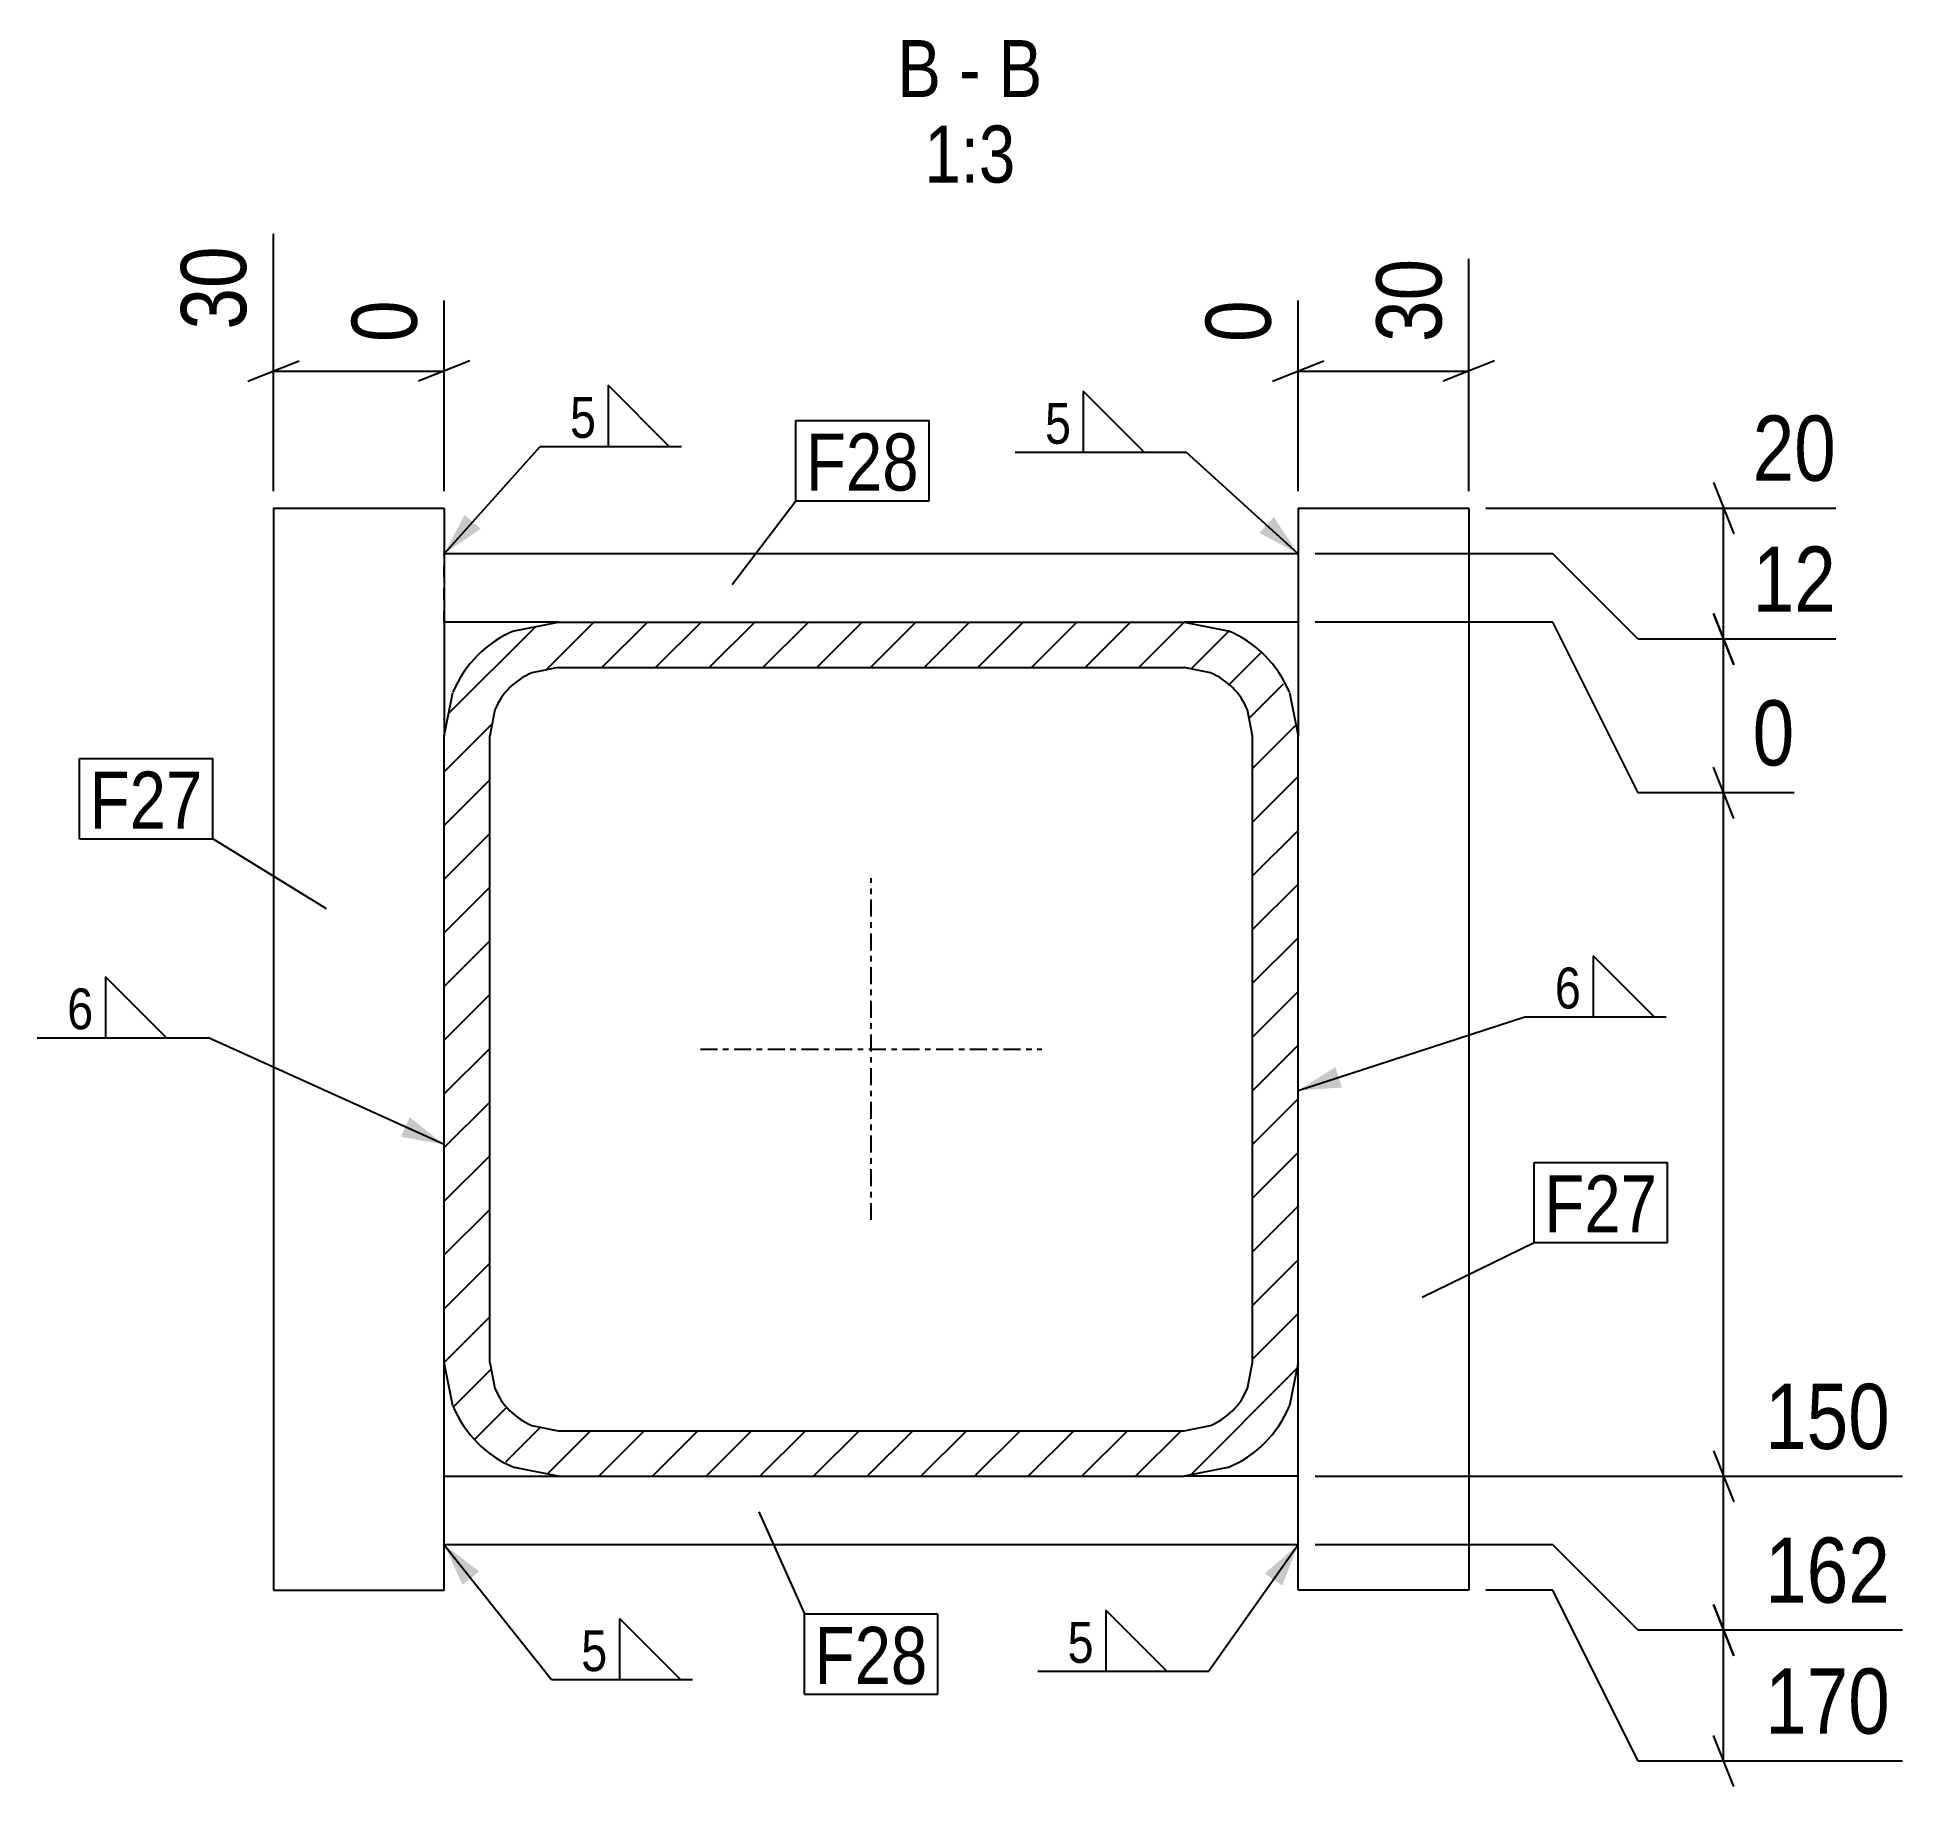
# Model space of a CAD drawing. Header units: millimetres. Extents: x 7 to 46972, y 6 to 1565.
# Drawn here: x 7.2 to 335.1, y 7.2 to 314.4 of the extents above; entities that cross this region are included whole.
import ezdxf

# ---------------------------------------------------------------- set-up
doc = ezdxf.new("R2010")
doc.units = ezdxf.units.MM
doc.linetypes.add('DXK_LINE_DOT2', pattern=[3.9198, 1.9599, -1.9599])
doc.linetypes.add('DXK_LINE_DOT3', pattern=[5.9187, 2.979, -0.9799, 0.9799, -0.9799])
for name, color, linetype in [('MÅLSÆTNING', 7, 'Continuous'), ('STÅL', 7, 'Continuous'), ('TEKST', 7, 'Continuous')]:
    doc.layers.add(name, color=color, linetype=linetype)
doc.styles.add('Arial Narrow', font='ARIALN.TTF', dxfattribs={"height": 0.2})

msp = doc.modelspace()

# ---------------------------------------------------------------- hatches: boundary and pattern name
at = {"layer": 'STÅL', "linetype": 'Continuous'}
h = msp.add_hatch(dxfattribs=at)
h.set_pattern_fill('', scale=2.1, style=0, pattern_type=0)
h.set_pattern_definition([(45, (78.6814, 81.697), (-4.71463, 4.71463), [])])
h.paths.add_polyline_path([(78.68, 191.7), (78.68, 81.7), (80.2, 74.04), (84.54, 67.55), (91.03, 63.22), (98.68, 61.7), (208.68, 61.7), (216.34, 63.22), (222.82, 67.55), (227.16, 74.04), (228.68, 81.7), (228.68, 191.7), (227.16, 199.35), (222.82, 205.84), (216.34, 210.17), (208.68, 211.7), (98.68, 211.7), (91.03, 210.17), (84.54, 205.84), (80.2, 199.35)])
h.paths.add_polyline_path([(90.2, 200.18), (94.09, 202.78), (98.68, 203.7), (208.68, 203.7), (213.27, 202.78), (217.17, 200.18), (219.77, 196.29), (220.68, 191.7), (220.68, 81.7), (219.77, 77.1), (217.17, 73.21), (213.27, 70.61), (208.68, 69.7), (98.68, 69.7), (94.09, 70.61), (90.2, 73.21), (87.59, 77.1), (86.68, 81.7), (86.68, 191.7), (87.59, 196.29)])
at = {"layer": 'TEKST', "linetype": 'Continuous'}
for points in [[(85.08, 228.04), (78.68, 223.7), (82.28, 230.54)], [(224.39, 230.13), (228.68, 223.7), (221.87, 227.35)], [(236.39, 129.96), (228.68, 129.43), (235.24, 133.53)], [(236.39, 129.96), (228.68, 129.43), (235.24, 133.53)], [(72.62, 124.74), (78.68, 119.94), (71.08, 121.32)], [(72.62, 124.74), (78.68, 119.94), (71.08, 121.32)], [(81.88, 42.65), (78.68, 49.69), (84.81, 44.99)], [(222.83, 44.64), (228.68, 49.69), (225.9, 42.48)]]:
    msp.add_hatch(color=3, dxfattribs=at).paths.add_polyline_path(points)

# ---------------------------------------------------------------- linework, layer by layer
at = {"layer": 'MÅLSÆTNING', "color": 7, "linetype": 'Continuous'}
for p, q in [((48.68, 234.7), (48.68, 279.86)), ((258.68, 234.7), (258.68, 275.49)), ((78.68, 234.7), (78.68, 268.18)), ((228.68, 234.7), (228.68, 268.18)), ((44.18, 253.97), (53.18, 257.57)), ((48.68, 255.77), (78.68, 255.77)), ((83.18, 257.57), (74.18, 253.97)), ((224.18, 253.97), (233.18, 257.57)), ((228.68, 255.77), (258.68, 255.77)), ((263.18, 257.57), (254.18, 253.97)), ((261.68, 231.7), (323.17, 231.7)), ((303.44, 208.7), (303.44, 231.7)), ((273.44, 223.7), (231.68, 223.7)), ((273.44, 223.7), (231.68, 223.7)), ((288.44, 208.7), (273.44, 223.7)), ((288.44, 208.7), (273.44, 223.7)), ((301.64, 213.2), (305.24, 204.2)), ((273.44, 211.7), (231.68, 211.7)), ((273.44, 211.7), (231.68, 211.7)), ((288.44, 181.7), (273.44, 211.7)), ((288.44, 181.7), (273.44, 211.7)), ((323.17, 208.7), (288.44, 208.7)), ((323.17, 208.7), (288.44, 208.7)), ((303.44, 181.7), (303.44, 208.7)), ((305.24, 177.2), (301.64, 186.2)), ((305.24, 177.2), (301.64, 186.2)), ((315.85, 181.7), (288.44, 181.7)), ((315.85, 181.7), (288.44, 181.7)), ((303.44, 61.69), (303.44, 181.7)), ((301.64, 66.19), (305.24, 57.19)), ((301.64, 66.19), (305.24, 57.19)), ((231.68, 61.69), (334.85, 61.69)), ((231.68, 61.69), (334.85, 61.69)), ((303.44, 34.69), (303.44, 61.69)), ((273.44, 49.69), (231.68, 49.69)), ((273.44, 49.69), (231.68, 49.69)), ((288.44, 34.69), (273.44, 49.69)), ((288.44, 34.69), (273.44, 49.69)), ((273.44, 41.7), (261.68, 41.7)), ((288.44, 11.7), (273.44, 41.7)), ((301.64, 39.19), (305.24, 30.19)), ((305.24, 30.19), (301.64, 39.19)), ((334.85, 34.69), (288.44, 34.69)), ((334.85, 34.69), (288.44, 34.69)), ((303.44, 11.7), (303.44, 34.69)), ((305.24, 7.2), (301.64, 16.2)), ((334.85, 11.7), (288.44, 11.7))]:
    msp.add_line(p, q, dxfattribs=at)
at = {"layer": 'STÅL', "color": 2, "linetype": 'Continuous'}
for p, q in [((48.68, 231.7), (78.68, 231.7)), ((48.68, 231.7), (48.68, 41.7)), ((78.68, 231.7), (78.68, 191.7)), ((228.68, 231.7), (228.68, 191.7)), ((228.68, 231.7), (258.68, 231.7)), ((258.68, 231.7), (258.68, 41.7)), ((228.68, 223.7), (78.68, 223.7)), ((98.7, 211.7), (78.68, 211.7)), ((91.03, 210.17), (98.68, 211.7)), ((98.68, 211.7), (208.68, 211.7)), ((228.68, 211.7), (208.67, 211.7)), ((208.68, 211.7), (216.34, 210.17)), ((98.68, 203.7), (94.09, 202.78)), ((98.68, 203.7), (208.68, 203.7)), ((213.27, 202.78), (208.68, 203.7)), ((78.68, 191.7), (80.2, 199.35)), ((227.16, 199.35), (228.68, 191.7)), ((87.59, 196.29), (86.68, 191.7)), ((220.68, 191.7), (219.77, 196.29)), ((78.68, 81.7), (78.68, 191.7)), ((86.68, 81.7), (86.68, 191.7)), ((220.68, 81.7), (220.68, 191.7)), ((228.68, 81.7), (228.68, 191.7)), ((78.68, 41.7), (78.68, 81.7)), ((80.2, 74.04), (78.68, 81.7)), ((86.68, 81.7), (87.59, 77.1)), ((219.77, 77.1), (220.68, 81.7)), ((228.68, 81.7), (227.16, 74.04)), ((228.68, 41.7), (228.68, 81.7)), ((94.09, 70.61), (98.68, 69.7)), ((98.68, 69.7), (208.68, 69.7)), ((208.68, 69.7), (213.27, 70.61)), ((98.68, 61.7), (91.03, 63.22)), ((216.34, 63.22), (208.68, 61.7)), ((78.68, 61.69), (98.7, 61.69)), ((98.68, 61.7), (208.68, 61.7)), ((228.68, 61.69), (208.67, 61.69)), ((228.68, 49.69), (78.68, 49.69)), ((48.68, 41.7), (78.68, 41.7)), ((258.68, 41.7), (228.68, 41.7))]:
    msp.add_line(p, q, dxfattribs=at)
at = {"layer": 'STÅL', "color": 7, "linetype": 'DXK_LINE_DOT2'}
for p, q in [((78.68, 211.7), (78.68, 223.7)), ((228.68, 223.7), (228.68, 211.7)), ((98.7, 211.7), (208.67, 211.7)), ((78.68, 81.7), (78.68, 191.7)), ((228.68, 81.7), (228.68, 191.7)), ((78.68, 49.69), (78.68, 61.69)), ((98.7, 61.69), (208.67, 61.69)), ((228.68, 49.69), (228.68, 61.69))]:
    msp.add_line(p, q, dxfattribs=at)
at = {"layer": 'STÅL', "color": 7, "linetype": 'DXK_LINE_DOT3'}
for p, q in [((153.68, 106.7), (153.68, 166.7)), ((123.68, 136.7), (183.68, 136.7))]:
    msp.add_line(p, q, dxfattribs=at)
at = {"layer": 'STÅL', "color": 2, "linetype": 'Continuous'}
for centre, radius, start, end in [((98.68, 191.7), 20, 112.5, 157.5), ((208.68, 191.7), 20, 22.5, 67.5), ((98.68, 191.7), 12, 112.5, 157.5), ((208.68, 191.7), 12, 22.5, 67.5), ((98.68, 81.7), 12, 202.5, 247.5), ((208.68, 81.7), 12, 292.5, 337.5), ((98.68, 81.7), 20, 202.5, 247.5), ((208.68, 81.7), 20, 292.5, 337.5)]:
    msp.add_arc(centre, radius, start, end, dxfattribs=at)
at = {"layer": 'TEKST', "color": 7, "linetype": 'Continuous'}
for p, q in [((140.43, 247.08), (163.85, 247.08)), ((140.43, 232.98), (140.43, 247.08)), ((163.85, 232.98), (163.85, 247.08)), ((129.27, 218.26), (140.43, 232.98)), ((140.43, 232.98), (163.85, 232.98)), ((14.6, 187.71), (38.02, 187.71)), ((14.6, 173.61), (14.6, 187.71)), ((38.02, 173.61), (38.02, 187.71)), ((14.6, 173.61), (38.02, 173.61)), ((57.99, 161.32), (38.02, 173.61)), ((270.15, 116.82), (293.57, 116.82)), ((270.15, 102.72), (270.15, 116.82)), ((293.57, 102.72), (293.57, 116.82)), ((250.48, 93.16), (270.15, 102.72)), ((270.15, 102.72), (293.57, 102.72)), ((133.93, 55.43), (141.96, 37.53)), ((141.96, 37.53), (165.38, 37.53)), ((141.96, 23.43), (141.96, 37.53)), ((165.38, 23.43), (165.38, 37.53)), ((141.96, 23.43), (165.38, 23.43))]:
    msp.add_line(p, q, dxfattribs=at)
at = {"layer": 'TEKST', "color": 3, "linetype": 'Continuous'}
for p, q in [((78.68, 223.7), (95.53, 242.54)), ((228.68, 223.7), (209.04, 241.51)), ((228.68, 129.43), (268.54, 142.35)), ((228.68, 129.43), (268.54, 142.35)), ((78.68, 119.94), (37.27, 138.69)), ((78.68, 119.94), (37.27, 138.69)), ((78.68, 49.69), (97.5, 25.99)), ((228.68, 49.69), (213.01, 27.45))]:
    msp.add_line(p, q, dxfattribs=at)

# ---------------------------------------------------------------- wipeouts: each hides what was drawn before it
at = {"color": 0, "linetype": 'Continuous'}
for points, layer in [([(46.28, 280.08), (29.48, 280.08), (29.48, 260.65), (46.28, 260.65)], 'MÅLSÆTNING'), ([(335.06, 64.09), (335.06, 80.89), (308.33, 80.89), (308.33, 64.09)], 'MÅLSÆTNING'), ([(335.06, 37.09), (335.06, 53.89), (308.33, 53.89), (308.33, 37.09)], 'MÅLSÆTNING'), ([(335.06, 14.1), (335.06, 30.9), (308.33, 30.9), (308.33, 14.1)], 'MÅLSÆTNING'), ([(165.96, 303.86), (165.96, 314.36), (158.29, 314.36), (158.29, 303.86)], 'TEKST'), ([(172.94, 303.86), (172.94, 314.36), (169.11, 314.36), (169.11, 303.86)], 'TEKST'), ([(183.76, 303.86), (183.76, 314.36), (176.09, 314.36), (176.09, 303.86)], 'TEKST'), ([(179.02, 288.86), (179.02, 299.36), (163.03, 299.36), (163.03, 288.86)], 'TEKST')]:
    msp.add_wipeout(points, dxfattribs=at).dxf.layer = layer
at = {"color": 0}
for points in [[(105.95, 243.44), (105.95, 252.14), (100.18, 252.14), (100.18, 243.44)], [(189.39, 242.41), (189.39, 251.11), (183.62, 251.11), (183.62, 242.41)], [(162.05, 234.78), (162.05, 245.28), (142.23, 245.28), (142.23, 234.78)], [(36.22, 175.41), (36.22, 185.91), (16.4, 185.91), (16.4, 175.41)], [(278.96, 143.25), (278.96, 151.95), (273.19, 151.95), (273.19, 143.25)], [(17.62, 139.59), (17.62, 148.29), (11.85, 148.29), (11.85, 139.59)], [(291.77, 104.52), (291.77, 115.02), (271.95, 115.02), (271.95, 104.52)], [(193.36, 28.35), (193.36, 37.05), (187.59, 37.05), (187.59, 28.35)], [(107.92, 26.89), (107.92, 35.59), (102.15, 35.59), (102.15, 26.89)], [(163.58, 25.23), (163.58, 35.73), (143.76, 35.73), (143.76, 25.23)]]:
    msp.add_wipeout(points, dxfattribs=at).dxf.layer = 'TEKST'

# ---------------------------------------------------------------- next in the draw order: linework, layer by layer
at = {"layer": 'TEKST', "color": 3, "linetype": 'Continuous'}
for p, q in [((118.2, 242.54), (107.49, 253.26)), ((107.49, 253.26), (107.49, 242.54)), ((201.65, 241.51), (190.94, 252.22)), ((190.94, 252.22), (190.94, 241.51)), ((95.53, 242.54), (120.35, 242.54)), ((107.49, 242.54), (118.2, 242.54)), ((178.97, 241.51), (209.04, 241.51)), ((190.94, 241.51), (201.65, 241.51)), ((291.22, 142.35), (280.5, 153.07)), ((280.5, 153.07), (280.5, 142.35)), ((29.88, 138.69), (19.16, 149.41)), ((19.16, 149.41), (19.16, 138.69)), ((268.54, 142.35), (293.36, 142.35)), ((280.5, 142.35), (291.22, 142.35)), ((7.2, 138.69), (37.27, 138.69)), ((19.16, 138.69), (29.88, 138.69)), ((120.18, 25.99), (109.46, 36.71)), ((109.46, 36.71), (109.46, 25.99)), ((205.62, 27.45), (194.91, 38.17)), ((194.91, 38.17), (194.91, 27.45)), ((182.94, 27.45), (213.01, 27.45)), ((194.91, 27.45), (205.62, 27.45)), ((97.5, 25.99), (122.32, 25.99)), ((109.46, 25.99), (120.18, 25.99))]:
    msp.add_line(p, q, dxfattribs=at)

# ---------------------------------------------------------------- next in the draw order: texts
at = {"layer": 'MÅLSÆTNING', "color": 3, "linetype": 'Continuous', "style": 'Arial Narrow'}
msp.add_text('30', height=11.453, rotation=90.0002, dxfattribs=at).set_placement((43.88, 263.05))
for s, p in [('150', (310.73, 66.49)), ('162', (310.73, 39.49)), ('170', (310.73, 16.5))]:
    msp.add_text(s, height=11.453, dxfattribs=at).set_placement(p)
at = {"layer": 'TEKST', "color": 3, "linetype": 'Continuous', "style": 'Arial Narrow'}
for s, height, p in [('B', 10.02, (158.29, 303.86)), ('B', 10.02, (176.09, 303.86)), ('-', 10.02, (169.11, 303.86)), ('1:3', 10.021, (163.03, 288.86))]:
    msp.add_text(s, height=height, dxfattribs=at).set_placement(p)
at = {"layer": 'TEKST', "color": 3, "style": 'Arial Narrow'}
for s, p in [('5', (100.78, 244.04)), ('5', (184.22, 243.01)), ('6', (273.79, 143.85)), ('6', (12.45, 140.19)), ('5', (188.19, 28.95)), ('5', (102.75, 27.49))]:
    msp.add_text(s, height=7.16, dxfattribs=at).set_placement(p)

# ---------------------------------------------------------------- next in the draw order: wipeouts: each hides what was drawn before it
at = {"color": 0, "linetype": 'Continuous'}
for points in [[(256.28, 277.89), (239.48, 277.89), (239.48, 258.47), (256.28, 258.47)], [(76.28, 270.58), (59.48, 270.58), (59.48, 258.47), (76.28, 258.47)], [(226.28, 270.58), (209.48, 270.58), (209.48, 258.47), (226.28, 258.47)], [(325.57, 211.1), (325.57, 227.9), (306.14, 227.9), (306.14, 211.1)], [(318.25, 184.1), (318.25, 200.9), (306.14, 200.9), (306.14, 184.1)]]:
    msp.add_wipeout(points, dxfattribs=at).dxf.layer = 'MÅLSÆTNING'
at = {"color": 0}
for points in [[(162.05, 234.78), (162.05, 245.28), (142.23, 245.28), (142.23, 234.78)], [(36.22, 175.41), (36.22, 185.91), (16.4, 185.91), (16.4, 175.41)], [(291.77, 104.52), (291.77, 115.02), (271.95, 115.02), (271.95, 104.52)], [(163.58, 25.23), (163.58, 35.73), (143.76, 35.73), (143.76, 25.23)]]:
    msp.add_wipeout(points, dxfattribs=at).dxf.layer = 'TEKST'

# ---------------------------------------------------------------- next in the draw order: linework, layer by layer
at = {"layer": 'MÅLSÆTNING', "color": 7, "linetype": 'Continuous'}
for p, q in [((301.64, 236.2), (305.24, 227.2)), ((305.24, 204.2), (301.64, 213.2))]:
    msp.add_line(p, q, dxfattribs=at)

# ---------------------------------------------------------------- next in the draw order: texts
at = {"layer": 'MÅLSÆTNING', "color": 3, "linetype": 'Continuous', "style": 'Arial Narrow'}
for s, height, p in [('30', 11.453, (253.88, 260.87)), ('0', 11.45, (73.88, 260.87)), ('0', 11.45, (223.88, 260.87))]:
    msp.add_text(s, height=height, rotation=90.0002, dxfattribs=at).set_placement(p)
for s, height, p in [('12', 11.453, (308.54, 213.5)), ('0', 11.45, (308.54, 186.5))]:
    msp.add_text(s, height=height, dxfattribs=at).set_placement(p)
at = {"layer": 'TEKST', "color": 3, "style": 'Arial Narrow'}
for s, p in [('F28', (142.23, 234.78)), ('F27', (16.4, 175.41)), ('F27', (271.95, 104.52)), ('F28', (143.76, 25.23))]:
    msp.add_text(s, height=10.021, dxfattribs=at).set_placement(p)

# ---------------------------------------------------------------- next in the draw order: wipeouts: each hides what was drawn before it
at = {"color": 0, "linetype": 'Continuous'}
msp.add_wipeout([(325.57, 234.1), (325.57, 250.9), (306.14, 250.9), (306.14, 234.1)], dxfattribs=at).dxf.layer = 'MÅLSÆTNING'

# ---------------------------------------------------------------- next in the draw order: texts
at = {"layer": 'MÅLSÆTNING', "color": 3, "linetype": 'Continuous', "style": 'Arial Narrow'}
msp.add_text('20', height=11.453, dxfattribs=at).set_placement((308.54, 236.5))

doc.saveas('drawing.dxf')
